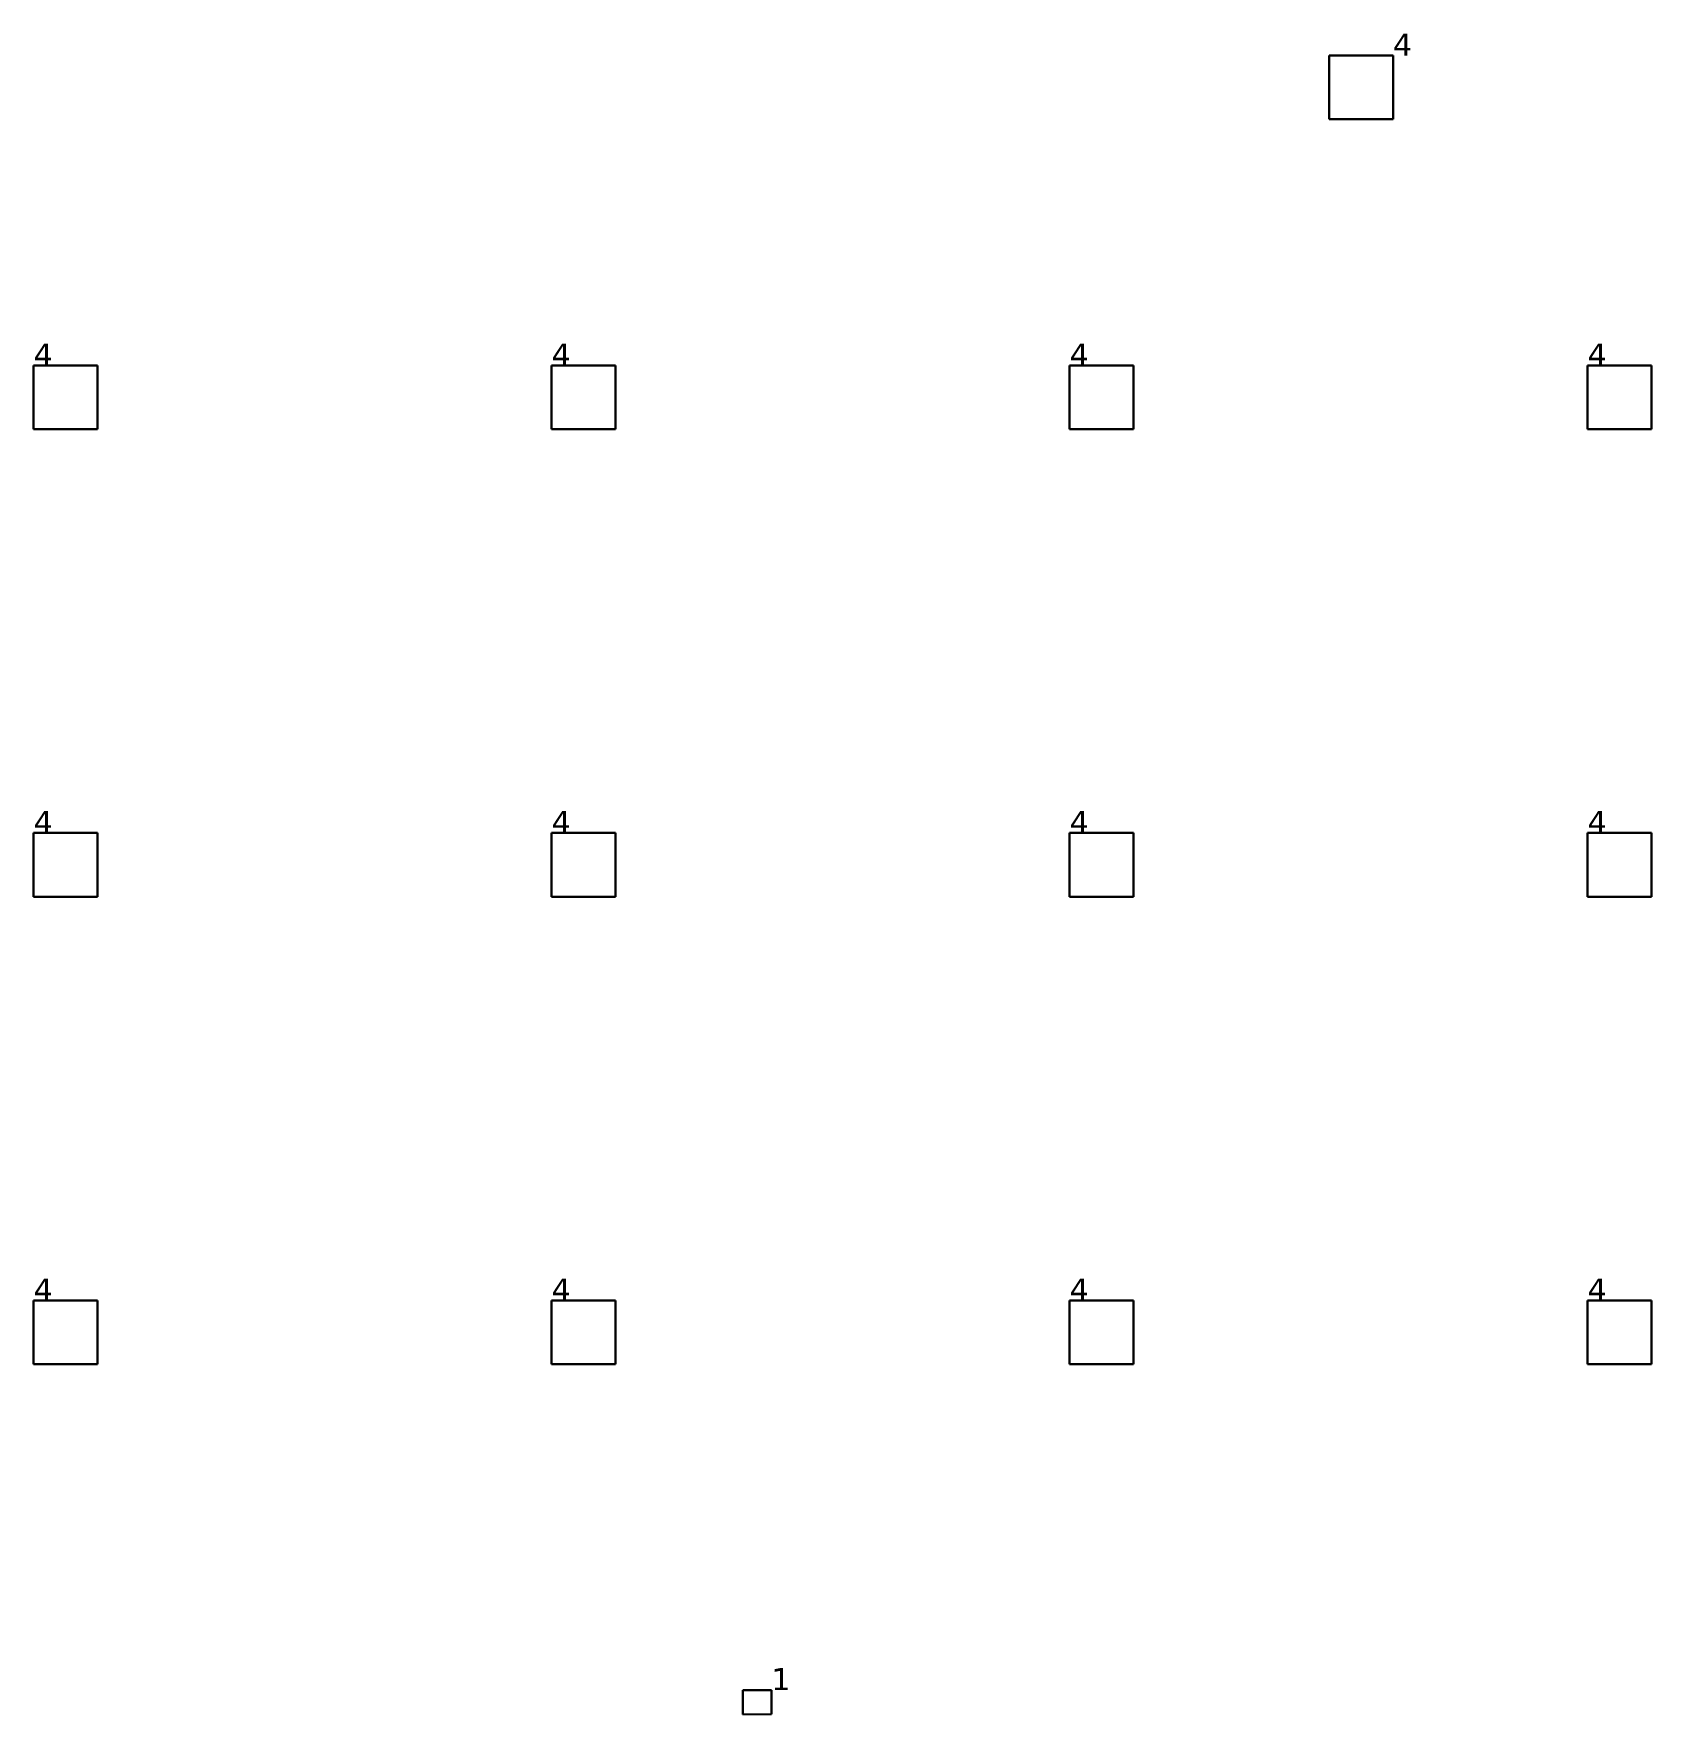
# Model space of a CAD drawing. Header units: inches. Extents: x -3 to 1235, y -1 to 963.
# Drawn here: x 128.08 to 141.39, y 131.81 to 145.64 of the extents above; entities that cross this region are included whole.
import ezdxf

# ---------------------------------------------------------------- set-up
doc = ezdxf.new("R2010")
doc.units = ezdxf.units.IN
doc.header["$MEASUREMENT"] = 0
doc.layers.add('DLX_TERR_LUM', color=7, linetype='Continuous', true_color=0x000000)
doc.layers.add('DLX_TERR_LUMKEY_IDX', color=7, linetype='Continuous', true_color=0x7f7f7f)
doc.styles.add('TableTextStyle', font='')
doc.styles.get('TableTextStyle').set_extended_font_data('VERDANA.TTF')

msp = doc.modelspace()

# ---------------------------------------------------------------- texts
at = {"layer": 'DLX_TERR_LUMKEY_IDX', "style": 'TableTextStyle'}
for s, p in [('4', (139.262, 145.462)), ('4', (128.076, 142.912)), ('4', (132.338, 142.912)), ('4', (136.601, 142.912)), ('4', (140.863, 142.912)), ('4', (128.076, 139.065)), ('4', (132.338, 139.065)), ('4', (136.601, 139.065)), ('4', (140.863, 139.065)), ('4', (128.076, 135.218)), ('4', (132.338, 135.218)), ('4', (136.601, 135.218)), ('4', (140.863, 135.218)), ('1', (134.147, 132.012))]:
    msp.add_text(s, height=0.18, dxfattribs=at).set_placement(p)

# ---------------------------------------------------------------- linework, layer by layer
at = {"layer": 'DLX_TERR_LUM'}
for points in [[(138.738, 144.938, 0), (138.738, 145.462, 0)], [(138.738, 145.462, 0), (138.738, 145.462, 0)], [(138.738, 145.462, 0), (138.738, 144.938, 0)], [(138.738, 145.462, 0), (139.262, 145.462, 0)], [(139.262, 145.462, 0), (138.738, 145.462, 0)], [(138.738, 145.462, 0), (138.738, 145.462, 0)], [(138.738, 145.462, 0), (138.738, 144.938, 0)], [(139.262, 145.462, 0), (138.738, 145.462, 0)], [(138.738, 144.938, 0), (138.738, 145.462, 0)], [(138.738, 145.462, 0), (139.262, 145.462, 0)], [(139.262, 145.462, 0), (139.262, 144.938, 0)], [(139.262, 144.938, 0), (139.262, 145.462, 0)], [(139.262, 145.462, 0), (139.262, 145.462, 0)], [(139.262, 145.462, 0), (139.262, 145.462, 0)], [(139.262, 144.938, 0), (139.262, 145.462, 0)], [(139.262, 145.462, 0), (139.262, 144.938, 0)], [(139.262, 144.938, 0), (138.738, 144.938, 0)], [(138.738, 144.938, 0), (138.738, 144.938, 0)], [(138.738, 144.938, 0), (139.262, 144.938, 0)], [(138.738, 144.938, 0), (138.738, 144.938, 0)], [(138.738, 144.938, 0), (139.262, 144.938, 0)], [(139.262, 144.938, 0), (138.738, 144.938, 0)], [(139.262, 144.938, 0), (139.262, 144.938, 0)], [(139.262, 144.938, 0), (139.262, 144.938, 0)], [(128.076, 142.387, 0), (128.076, 142.912, 0)], [(128.076, 142.912, 0), (128.076, 142.912, 0)], [(128.076, 142.912, 0), (128.076, 142.387, 0)], [(128.076, 142.912, 0), (128.601, 142.912, 0)], [(128.601, 142.912, 0), (128.076, 142.912, 0)], [(128.076, 142.912, 0), (128.076, 142.912, 0)], [(128.601, 142.912, 0), (128.076, 142.912, 0)], [(128.076, 142.912, 0), (128.076, 142.387, 0)], [(128.076, 142.387, 0), (128.076, 142.912, 0)], [(128.076, 142.912, 0), (128.601, 142.912, 0)], [(128.601, 142.912, 0), (128.601, 142.912, 0)], [(128.601, 142.912, 0), (128.601, 142.387, 0)], [(128.601, 142.387, 0), (128.601, 142.912, 0)], [(128.601, 142.912, 0), (128.601, 142.912, 0)], [(128.601, 142.387, 0), (128.601, 142.912, 0)], [(128.601, 142.912, 0), (128.601, 142.387, 0)], [(132.338, 142.387, 0), (132.338, 142.912, 0)], [(132.338, 142.912, 0), (132.338, 142.912, 0)], [(132.338, 142.912, 0), (132.338, 142.387, 0)], [(132.338, 142.912, 0), (132.863, 142.912, 0)], [(132.863, 142.912, 0), (132.338, 142.912, 0)], [(132.338, 142.912, 0), (132.338, 142.912, 0)], [(132.863, 142.912, 0), (132.338, 142.912, 0)], [(132.338, 142.912, 0), (132.338, 142.387, 0)], [(132.338, 142.387, 0), (132.338, 142.912, 0)], [(132.338, 142.912, 0), (132.863, 142.912, 0)], [(132.863, 142.912, 0), (132.863, 142.912, 0)], [(132.863, 142.912, 0), (132.863, 142.387, 0)], [(132.863, 142.387, 0), (132.863, 142.912, 0)], [(132.863, 142.912, 0), (132.863, 142.912, 0)], [(132.863, 142.387, 0), (132.863, 142.912, 0)], [(132.863, 142.912, 0), (132.863, 142.387, 0)], [(136.601, 142.387, 0), (136.601, 142.912, 0)], [(136.601, 142.912, 0), (136.601, 142.912, 0)], [(136.601, 142.912, 0), (136.601, 142.387, 0)], [(136.601, 142.912, 0), (137.126, 142.912, 0)], [(137.126, 142.912, 0), (136.601, 142.912, 0)], [(136.601, 142.912, 0), (136.601, 142.912, 0)], [(137.126, 142.912, 0), (136.601, 142.912, 0)], [(136.601, 142.912, 0), (136.601, 142.387, 0)], [(136.601, 142.387, 0), (136.601, 142.912, 0)], [(136.601, 142.912, 0), (137.126, 142.912, 0)], [(137.126, 142.912, 0), (137.126, 142.912, 0)], [(137.126, 142.912, 0), (137.126, 142.387, 0)], [(137.126, 142.387, 0), (137.126, 142.912, 0)], [(137.126, 142.912, 0), (137.126, 142.912, 0)], [(137.126, 142.387, 0), (137.126, 142.912, 0)], [(137.126, 142.912, 0), (137.126, 142.387, 0)], [(140.863, 142.387, 0), (140.863, 142.912, 0)], [(140.863, 142.912, 0), (140.863, 142.912, 0)], [(140.863, 142.912, 0), (140.863, 142.387, 0)], [(140.863, 142.912, 0), (141.388, 142.912, 0)], [(141.388, 142.912, 0), (140.863, 142.912, 0)], [(140.863, 142.912, 0), (140.863, 142.912, 0)], [(141.388, 142.912, 0), (140.863, 142.912, 0)], [(140.863, 142.912, 0), (140.863, 142.387, 0)], [(140.863, 142.387, 0), (140.863, 142.912, 0)], [(140.863, 142.912, 0), (141.388, 142.912, 0)], [(141.388, 142.912, 0), (141.388, 142.912, 0)], [(141.388, 142.912, 0), (141.388, 142.387, 0)], [(141.388, 142.387, 0), (141.388, 142.912, 0)], [(141.388, 142.912, 0), (141.388, 142.912, 0)], [(141.388, 142.387, 0), (141.388, 142.912, 0)], [(141.388, 142.912, 0), (141.388, 142.387, 0)], [(128.601, 142.387, 0), (128.076, 142.387, 0)], [(128.076, 142.387, 0), (128.076, 142.387, 0)], [(128.076, 142.387, 0), (128.601, 142.387, 0)], [(128.076, 142.387, 0), (128.076, 142.387, 0)], [(128.076, 142.387, 0), (128.601, 142.387, 0)], [(128.601, 142.387, 0), (128.076, 142.387, 0)], [(128.601, 142.387, 0), (128.601, 142.387, 0)], [(128.601, 142.387, 0), (128.601, 142.387, 0)], [(132.863, 142.387, 0), (132.338, 142.387, 0)], [(132.338, 142.387, 0), (132.338, 142.387, 0)], [(132.338, 142.387, 0), (132.863, 142.387, 0)], [(132.338, 142.387, 0), (132.338, 142.387, 0)], [(132.338, 142.387, 0), (132.863, 142.387, 0)], [(132.863, 142.387, 0), (132.338, 142.387, 0)], [(132.863, 142.387, 0), (132.863, 142.387, 0)], [(132.863, 142.387, 0), (132.863, 142.387, 0)], [(137.126, 142.387, 0), (136.601, 142.387, 0)], [(136.601, 142.387, 0), (136.601, 142.387, 0)], [(136.601, 142.387, 0), (137.126, 142.387, 0)], [(136.601, 142.387, 0), (136.601, 142.387, 0)], [(136.601, 142.387, 0), (137.126, 142.387, 0)], [(137.126, 142.387, 0), (136.601, 142.387, 0)], [(137.126, 142.387, 0), (137.126, 142.387, 0)], [(137.126, 142.387, 0), (137.126, 142.387, 0)], [(141.388, 142.387, 0), (140.863, 142.387, 0)], [(140.863, 142.387, 0), (140.863, 142.387, 0)], [(140.863, 142.387, 0), (141.388, 142.387, 0)], [(140.863, 142.387, 0), (140.863, 142.387, 0)], [(140.863, 142.387, 0), (141.388, 142.387, 0)], [(141.388, 142.387, 0), (140.863, 142.387, 0)], [(141.388, 142.387, 0), (141.388, 142.387, 0)], [(141.388, 142.387, 0), (141.388, 142.387, 0)], [(128.076, 138.54, 0), (128.076, 139.065, 0)], [(128.076, 139.065, 0), (128.076, 139.065, 0)], [(128.076, 139.065, 0), (128.076, 138.54, 0)], [(128.076, 139.065, 0), (128.601, 139.065, 0)], [(128.601, 139.065, 0), (128.076, 139.065, 0)], [(128.076, 139.065, 0), (128.076, 139.065, 0)], [(128.601, 139.065, 0), (128.076, 139.065, 0)], [(128.076, 139.065, 0), (128.076, 138.54, 0)], [(128.076, 138.54, 0), (128.076, 139.065, 0)], [(128.076, 139.065, 0), (128.601, 139.065, 0)], [(128.601, 139.065, 0), (128.601, 139.065, 0)], [(128.601, 139.065, 0), (128.601, 138.54, 0)], [(128.601, 138.54, 0), (128.601, 139.065, 0)], [(128.601, 139.065, 0), (128.601, 139.065, 0)], [(128.601, 138.54, 0), (128.601, 139.065, 0)], [(128.601, 139.065, 0), (128.601, 138.54, 0)], [(132.338, 138.54, 0), (132.338, 139.065, 0)], [(132.338, 139.065, 0), (132.338, 139.065, 0)], [(132.338, 139.065, 0), (132.338, 138.54, 0)], [(132.338, 139.065, 0), (132.863, 139.065, 0)], [(132.863, 139.065, 0), (132.338, 139.065, 0)], [(132.338, 139.065, 0), (132.338, 139.065, 0)], [(132.863, 139.065, 0), (132.338, 139.065, 0)], [(132.338, 139.065, 0), (132.338, 138.54, 0)], [(132.338, 138.54, 0), (132.338, 139.065, 0)], [(132.338, 139.065, 0), (132.863, 139.065, 0)], [(132.863, 139.065, 0), (132.863, 139.065, 0)], [(132.863, 139.065, 0), (132.863, 138.54, 0)], [(132.863, 138.54, 0), (132.863, 139.065, 0)], [(132.863, 139.065, 0), (132.863, 139.065, 0)], [(132.863, 138.54, 0), (132.863, 139.065, 0)], [(132.863, 139.065, 0), (132.863, 138.54, 0)], [(136.601, 138.54, 0), (136.601, 139.065, 0)], [(136.601, 139.065, 0), (136.601, 139.065, 0)], [(136.601, 139.065, 0), (136.601, 138.54, 0)], [(136.601, 139.065, 0), (137.126, 139.065, 0)], [(137.126, 139.065, 0), (136.601, 139.065, 0)], [(136.601, 139.065, 0), (136.601, 139.065, 0)], [(137.126, 139.065, 0), (136.601, 139.065, 0)], [(136.601, 139.065, 0), (136.601, 138.54, 0)], [(136.601, 138.54, 0), (136.601, 139.065, 0)], [(136.601, 139.065, 0), (137.126, 139.065, 0)], [(137.126, 139.065, 0), (137.126, 139.065, 0)], [(137.126, 139.065, 0), (137.126, 138.54, 0)], [(137.126, 138.54, 0), (137.126, 139.065, 0)], [(137.126, 139.065, 0), (137.126, 139.065, 0)], [(137.126, 138.54, 0), (137.126, 139.065, 0)], [(137.126, 139.065, 0), (137.126, 138.54, 0)], [(140.863, 138.54, 0), (140.863, 139.065, 0)], [(140.863, 139.065, 0), (140.863, 139.065, 0)], [(140.863, 139.065, 0), (140.863, 138.54, 0)], [(140.863, 139.065, 0), (141.388, 139.065, 0)], [(141.388, 139.065, 0), (140.863, 139.065, 0)], [(140.863, 139.065, 0), (140.863, 139.065, 0)], [(141.388, 139.065, 0), (140.863, 139.065, 0)], [(140.863, 139.065, 0), (140.863, 138.54, 0)], [(140.863, 138.54, 0), (140.863, 139.065, 0)], [(140.863, 139.065, 0), (141.388, 139.065, 0)], [(141.388, 139.065, 0), (141.388, 139.065, 0)], [(141.388, 139.065, 0), (141.388, 138.54, 0)], [(141.388, 138.54, 0), (141.388, 139.065, 0)], [(141.388, 139.065, 0), (141.388, 139.065, 0)], [(141.388, 138.54, 0), (141.388, 139.065, 0)], [(141.388, 139.065, 0), (141.388, 138.54, 0)], [(128.601, 138.54, 0), (128.076, 138.54, 0)], [(128.076, 138.54, 0), (128.076, 138.54, 0)], [(128.076, 138.54, 0), (128.601, 138.54, 0)], [(128.076, 138.54, 0), (128.076, 138.54, 0)], [(128.076, 138.54, 0), (128.601, 138.54, 0)], [(128.601, 138.54, 0), (128.076, 138.54, 0)], [(128.601, 138.54, 0), (128.601, 138.54, 0)], [(128.601, 138.54, 0), (128.601, 138.54, 0)], [(132.863, 138.54, 0), (132.338, 138.54, 0)], [(132.338, 138.54, 0), (132.338, 138.54, 0)], [(132.338, 138.54, 0), (132.863, 138.54, 0)], [(132.338, 138.54, 0), (132.338, 138.54, 0)], [(132.338, 138.54, 0), (132.863, 138.54, 0)], [(132.863, 138.54, 0), (132.338, 138.54, 0)], [(132.863, 138.54, 0), (132.863, 138.54, 0)], [(132.863, 138.54, 0), (132.863, 138.54, 0)], [(137.126, 138.54, 0), (136.601, 138.54, 0)], [(136.601, 138.54, 0), (136.601, 138.54, 0)], [(136.601, 138.54, 0), (137.126, 138.54, 0)], [(136.601, 138.54, 0), (136.601, 138.54, 0)], [(136.601, 138.54, 0), (137.126, 138.54, 0)], [(137.126, 138.54, 0), (136.601, 138.54, 0)], [(137.126, 138.54, 0), (137.126, 138.54, 0)], [(137.126, 138.54, 0), (137.126, 138.54, 0)], [(141.388, 138.54, 0), (140.863, 138.54, 0)], [(140.863, 138.54, 0), (140.863, 138.54, 0)], [(140.863, 138.54, 0), (141.388, 138.54, 0)], [(140.863, 138.54, 0), (140.863, 138.54, 0)], [(140.863, 138.54, 0), (141.388, 138.54, 0)], [(141.388, 138.54, 0), (140.863, 138.54, 0)], [(141.388, 138.54, 0), (141.388, 138.54, 0)], [(141.388, 138.54, 0), (141.388, 138.54, 0)], [(128.076, 134.693, 0), (128.076, 135.218, 0)], [(128.076, 135.218, 0), (128.076, 135.218, 0)], [(128.076, 135.218, 0), (128.076, 134.693, 0)], [(128.076, 135.218, 0), (128.601, 135.218, 0)], [(128.601, 135.218, 0), (128.076, 135.218, 0)], [(128.076, 135.218, 0), (128.076, 135.218, 0)], [(128.601, 135.218, 0), (128.076, 135.218, 0)], [(128.076, 135.218, 0), (128.076, 134.693, 0)], [(128.076, 134.693, 0), (128.076, 135.218, 0)], [(128.076, 135.218, 0), (128.601, 135.218, 0)], [(128.601, 135.218, 0), (128.601, 135.218, 0)], [(128.601, 135.218, 0), (128.601, 134.693, 0)], [(128.601, 134.693, 0), (128.601, 135.218, 0)], [(128.601, 135.218, 0), (128.601, 135.218, 0)], [(128.601, 134.693, 0), (128.601, 135.218, 0)], [(128.601, 135.218, 0), (128.601, 134.693, 0)], [(132.338, 134.693, 0), (132.338, 135.218, 0)], [(132.338, 135.218, 0), (132.338, 135.218, 0)], [(132.338, 135.218, 0), (132.338, 134.693, 0)], [(132.338, 135.218, 0), (132.863, 135.218, 0)], [(132.863, 135.218, 0), (132.338, 135.218, 0)], [(132.338, 135.218, 0), (132.338, 135.218, 0)], [(132.863, 135.218, 0), (132.338, 135.218, 0)], [(132.338, 135.218, 0), (132.338, 134.693, 0)], [(132.338, 134.693, 0), (132.338, 135.218, 0)], [(132.338, 135.218, 0), (132.863, 135.218, 0)], [(132.863, 135.218, 0), (132.863, 135.218, 0)], [(132.863, 135.218, 0), (132.863, 134.693, 0)], [(132.863, 134.693, 0), (132.863, 135.218, 0)], [(132.863, 135.218, 0), (132.863, 135.218, 0)], [(132.863, 134.693, 0), (132.863, 135.218, 0)], [(132.863, 135.218, 0), (132.863, 134.693, 0)], [(136.601, 134.693, 0), (136.601, 135.218, 0)], [(136.601, 135.218, 0), (136.601, 135.218, 0)], [(136.601, 135.218, 0), (136.601, 134.693, 0)], [(136.601, 135.218, 0), (137.126, 135.218, 0)], [(137.126, 135.218, 0), (136.601, 135.218, 0)], [(136.601, 135.218, 0), (136.601, 135.218, 0)], [(137.126, 135.218, 0), (136.601, 135.218, 0)], [(136.601, 135.218, 0), (136.601, 134.693, 0)], [(136.601, 134.693, 0), (136.601, 135.218, 0)], [(136.601, 135.218, 0), (137.126, 135.218, 0)], [(137.126, 135.218, 0), (137.126, 135.218, 0)], [(137.126, 135.218, 0), (137.126, 134.693, 0)], [(137.126, 134.693, 0), (137.126, 135.218, 0)], [(137.126, 135.218, 0), (137.126, 135.218, 0)], [(137.126, 134.693, 0), (137.126, 135.218, 0)], [(137.126, 135.218, 0), (137.126, 134.693, 0)], [(140.863, 134.693, 0), (140.863, 135.218, 0)], [(140.863, 135.218, 0), (140.863, 135.218, 0)], [(140.863, 135.218, 0), (140.863, 134.693, 0)], [(140.863, 135.218, 0), (141.388, 135.218, 0)], [(141.388, 135.218, 0), (140.863, 135.218, 0)], [(140.863, 135.218, 0), (140.863, 135.218, 0)], [(141.388, 135.218, 0), (140.863, 135.218, 0)], [(140.863, 135.218, 0), (140.863, 134.693, 0)], [(140.863, 134.693, 0), (140.863, 135.218, 0)], [(140.863, 135.218, 0), (141.388, 135.218, 0)], [(141.388, 135.218, 0), (141.388, 135.218, 0)], [(141.388, 135.218, 0), (141.388, 134.693, 0)], [(141.388, 134.693, 0), (141.388, 135.218, 0)], [(141.388, 135.218, 0), (141.388, 135.218, 0)], [(141.388, 134.693, 0), (141.388, 135.218, 0)], [(141.388, 135.218, 0), (141.388, 134.693, 0)], [(128.601, 134.693, 0), (128.076, 134.693, 0)], [(128.076, 134.693, 0), (128.076, 134.693, 0)], [(128.076, 134.693, 0), (128.601, 134.693, 0)], [(128.076, 134.693, 0), (128.076, 134.693, 0)], [(128.076, 134.693, 0), (128.601, 134.693, 0)], [(128.601, 134.693, 0), (128.076, 134.693, 0)], [(128.601, 134.693, 0), (128.601, 134.693, 0)], [(128.601, 134.693, 0), (128.601, 134.693, 0)], [(132.863, 134.693, 0), (132.338, 134.693, 0)], [(132.338, 134.693, 0), (132.338, 134.693, 0)], [(132.338, 134.693, 0), (132.863, 134.693, 0)], [(132.338, 134.693, 0), (132.338, 134.693, 0)], [(132.338, 134.693, 0), (132.863, 134.693, 0)], [(132.863, 134.693, 0), (132.338, 134.693, 0)], [(132.863, 134.693, 0), (132.863, 134.693, 0)], [(132.863, 134.693, 0), (132.863, 134.693, 0)], [(137.126, 134.693, 0), (136.601, 134.693, 0)], [(136.601, 134.693, 0), (136.601, 134.693, 0)], [(136.601, 134.693, 0), (137.126, 134.693, 0)], [(136.601, 134.693, 0), (136.601, 134.693, 0)], [(136.601, 134.693, 0), (137.126, 134.693, 0)], [(137.126, 134.693, 0), (136.601, 134.693, 0)], [(137.126, 134.693, 0), (137.126, 134.693, 0)], [(137.126, 134.693, 0), (137.126, 134.693, 0)], [(141.388, 134.693, 0), (140.863, 134.693, 0)], [(140.863, 134.693, 0), (140.863, 134.693, 0)], [(140.863, 134.693, 0), (141.388, 134.693, 0)], [(140.863, 134.693, 0), (140.863, 134.693, 0)], [(140.863, 134.693, 0), (141.388, 134.693, 0)], [(141.388, 134.693, 0), (140.863, 134.693, 0)], [(141.388, 134.693, 0), (141.388, 134.693, 0)], [(141.388, 134.693, 0), (141.388, 134.693, 0)], [(133.912, 132.011, 0), (134.147, 132.012, 0)], [(134.147, 132.012, 0), (133.912, 132.011, 0)], [(134.147, 132.012, 0), (133.912, 132.011, 0)], [(133.912, 132.011, 0), (134.147, 132.012, 0)], [(133.912, 131.811, 0), (133.912, 132.011, 0)], [(133.912, 132.011, 0), (133.912, 132.011, 0)], [(133.912, 132.011, 0), (133.912, 131.811, 0)], [(133.912, 132.011, 0), (133.912, 132.011, 0)], [(133.912, 132.011, 0), (133.912, 131.811, 0)], [(133.912, 131.811, 0), (133.912, 132.011, 0)], [(134.147, 132.012, 0), (134.147, 131.812, 0)], [(134.147, 131.812, 0), (134.147, 132.012, 0)], [(134.147, 132.012, 0), (134.147, 132.012, 0)], [(134.147, 132.012, 0), (134.147, 132.012, 0)], [(134.147, 131.812, 0), (134.147, 132.012, 0)], [(134.147, 132.012, 0), (134.147, 131.812, 0)], [(134.147, 131.812, 0), (133.912, 131.811, 0)], [(133.912, 131.811, 0), (134.147, 131.812, 0)], [(133.912, 131.811, 0), (134.147, 131.812, 0)], [(134.147, 131.812, 0), (133.912, 131.811, 0)], [(133.912, 131.811, 0), (133.912, 131.811, 0)], [(133.912, 131.811, 0), (133.912, 131.811, 0)], [(134.147, 131.812, 0), (134.147, 131.812, 0)], [(134.147, 131.812, 0), (134.147, 131.812, 0)]]:
    msp.add_polyline3d(points, dxfattribs=at)

msp.set_redraw_order([(e.dxf.handle, doc.entitydb.next_handle()) for e in msp.query("TEXT MTEXT ATTDEF DIMENSION ARC_DIMENSION")])  # texts and dimensions are drawn at this point

doc.saveas('drawing.dxf')
